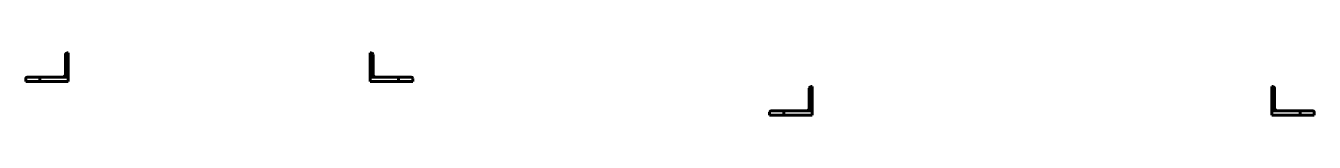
# Model space of a CAD drawing. Header units: millimetres. Extents: x -47 to 3413, y -383 to 297.
# Drawn here: x 644.4 to 1099.3, y -383.4 to -361.5 of the extents above; entities that cross this region are included whole.
import ezdxf

# ---------------------------------------------------------------- set-up
doc = ezdxf.new("R2010")
doc.units = ezdxf.units.MM
doc.linetypes.add('K5LT_BASIC', pattern=[0])
doc.layers.add('Системный слой (1)', color=7, linetype='Continuous', true_color=0x909090)

msp = doc.modelspace()

# ---------------------------------------------------------------- linework, layer by layer
at = {"layer": 'Системный слой (1)', "color": 5, "linetype": 'K5LT_BASIC', "lineweight": 60, "true_color": 0x0000ff}
for p, q in [((658.3739, -362.0433), (658.3739, -369.0433)), ((658.8739, -361.5433), (659.3739, -361.5433)), ((659.3739, -370.0433), (659.3739, -361.5433)), ((765.9911, -370.0433), (765.9911, -361.5433)), ((766.4911, -361.5433), (765.9911, -361.5433)), ((766.9911, -362.0433), (766.9911, -369.0433)), ((644.3739, -370.5433), (644.3739, -371.5433)), ((644.3739, -371.5433), (649.3739, -371.5433)), ((649.3739, -370.0433), (644.8739, -370.0433)), ((649.3739, -371.5433), (649.3739, -370.0433)), ((657.3739, -370.0433), (649.3739, -370.0433)), ((649.3739, -371.5433), (659.3739, -371.5433)), ((657.3739, -370.0433), (659.3739, -370.0433)), ((659.3739, -371.5433), (659.3739, -370.0433)), ((767.9911, -370.0433), (765.9911, -370.0433)), ((765.9911, -371.5433), (765.9911, -370.0433)), ((775.9911, -371.5433), (765.9911, -371.5433)), ((767.9911, -370.0433), (775.9911, -370.0433)), ((775.9911, -370.0433), (780.4911, -370.0433)), ((775.9911, -371.5433), (775.9911, -370.0433)), ((780.9911, -371.5433), (775.9911, -371.5433)), ((780.9911, -370.5433), (780.9911, -371.5433)), ((921.0127, -373.9126), (921.0127, -380.9126)), ((921.5127, -373.4126), (922.0127, -373.4126)), ((922.0127, -381.9126), (922.0127, -373.4126)), ((1084.8052, -373.4126), (1084.3052, -373.4126)), ((1084.3052, -381.9126), (1084.3052, -373.4126)), ((1085.3052, -373.9126), (1085.3052, -380.9126)), ((912.0127, -381.9126), (907.5127, -381.9126)), ((920.0127, -381.9126), (912.0127, -381.9126)), ((912.0127, -381.9126), (912.0127, -383.4126)), ((920.0127, -381.9126), (922.0127, -381.9126)), ((922.0127, -383.4126), (922.0127, -381.9126)), ((1086.3052, -381.9126), (1084.3052, -381.9126)), ((1084.3052, -383.4126), (1084.3052, -381.9126)), ((1086.3052, -381.9126), (1094.3052, -381.9126)), ((1094.3052, -381.9126), (1098.8052, -381.9126)), ((1094.3052, -381.9126), (1094.3052, -383.4126)), ((907.0127, -383.4126), (907.0127, -382.4126)), ((907.0127, -383.4126), (912.0127, -383.4126)), ((912.0127, -383.4126), (922.0127, -383.4126)), ((1094.3052, -383.4126), (1084.3052, -383.4126)), ((1099.3052, -383.4126), (1094.3052, -383.4126)), ((1099.3052, -383.4126), (1099.3052, -382.4126))]:
    msp.add_line(p, q, dxfattribs=at)
for centre, radius, start, end in [((658.8739, -362.0433), 0.5, 90, 180), ((766.4911, -362.0433), 0.5, 0, 90), ((644.8739, -370.5433), 0.5, 90, 180), ((657.3739, -369.0433), 1, 270, 0), ((767.9911, -369.0433), 1, 180, 270), ((780.4911, -370.5433), 0.5, 0, 90), ((921.5127, -373.9126), 0.5, 90, 180), ((1084.8052, -373.9126), 0.5, 0, 90), ((907.5127, -382.4126), 0.5, 90, 180), ((920.0127, -380.9126), 1, 270, 0), ((1086.3052, -380.9126), 1, 180, 270), ((1098.8052, -382.4126), 0.5, 0, 90)]:
    msp.add_arc(centre, radius, start, end, dxfattribs=at)

doc.saveas('drawing.dxf')
